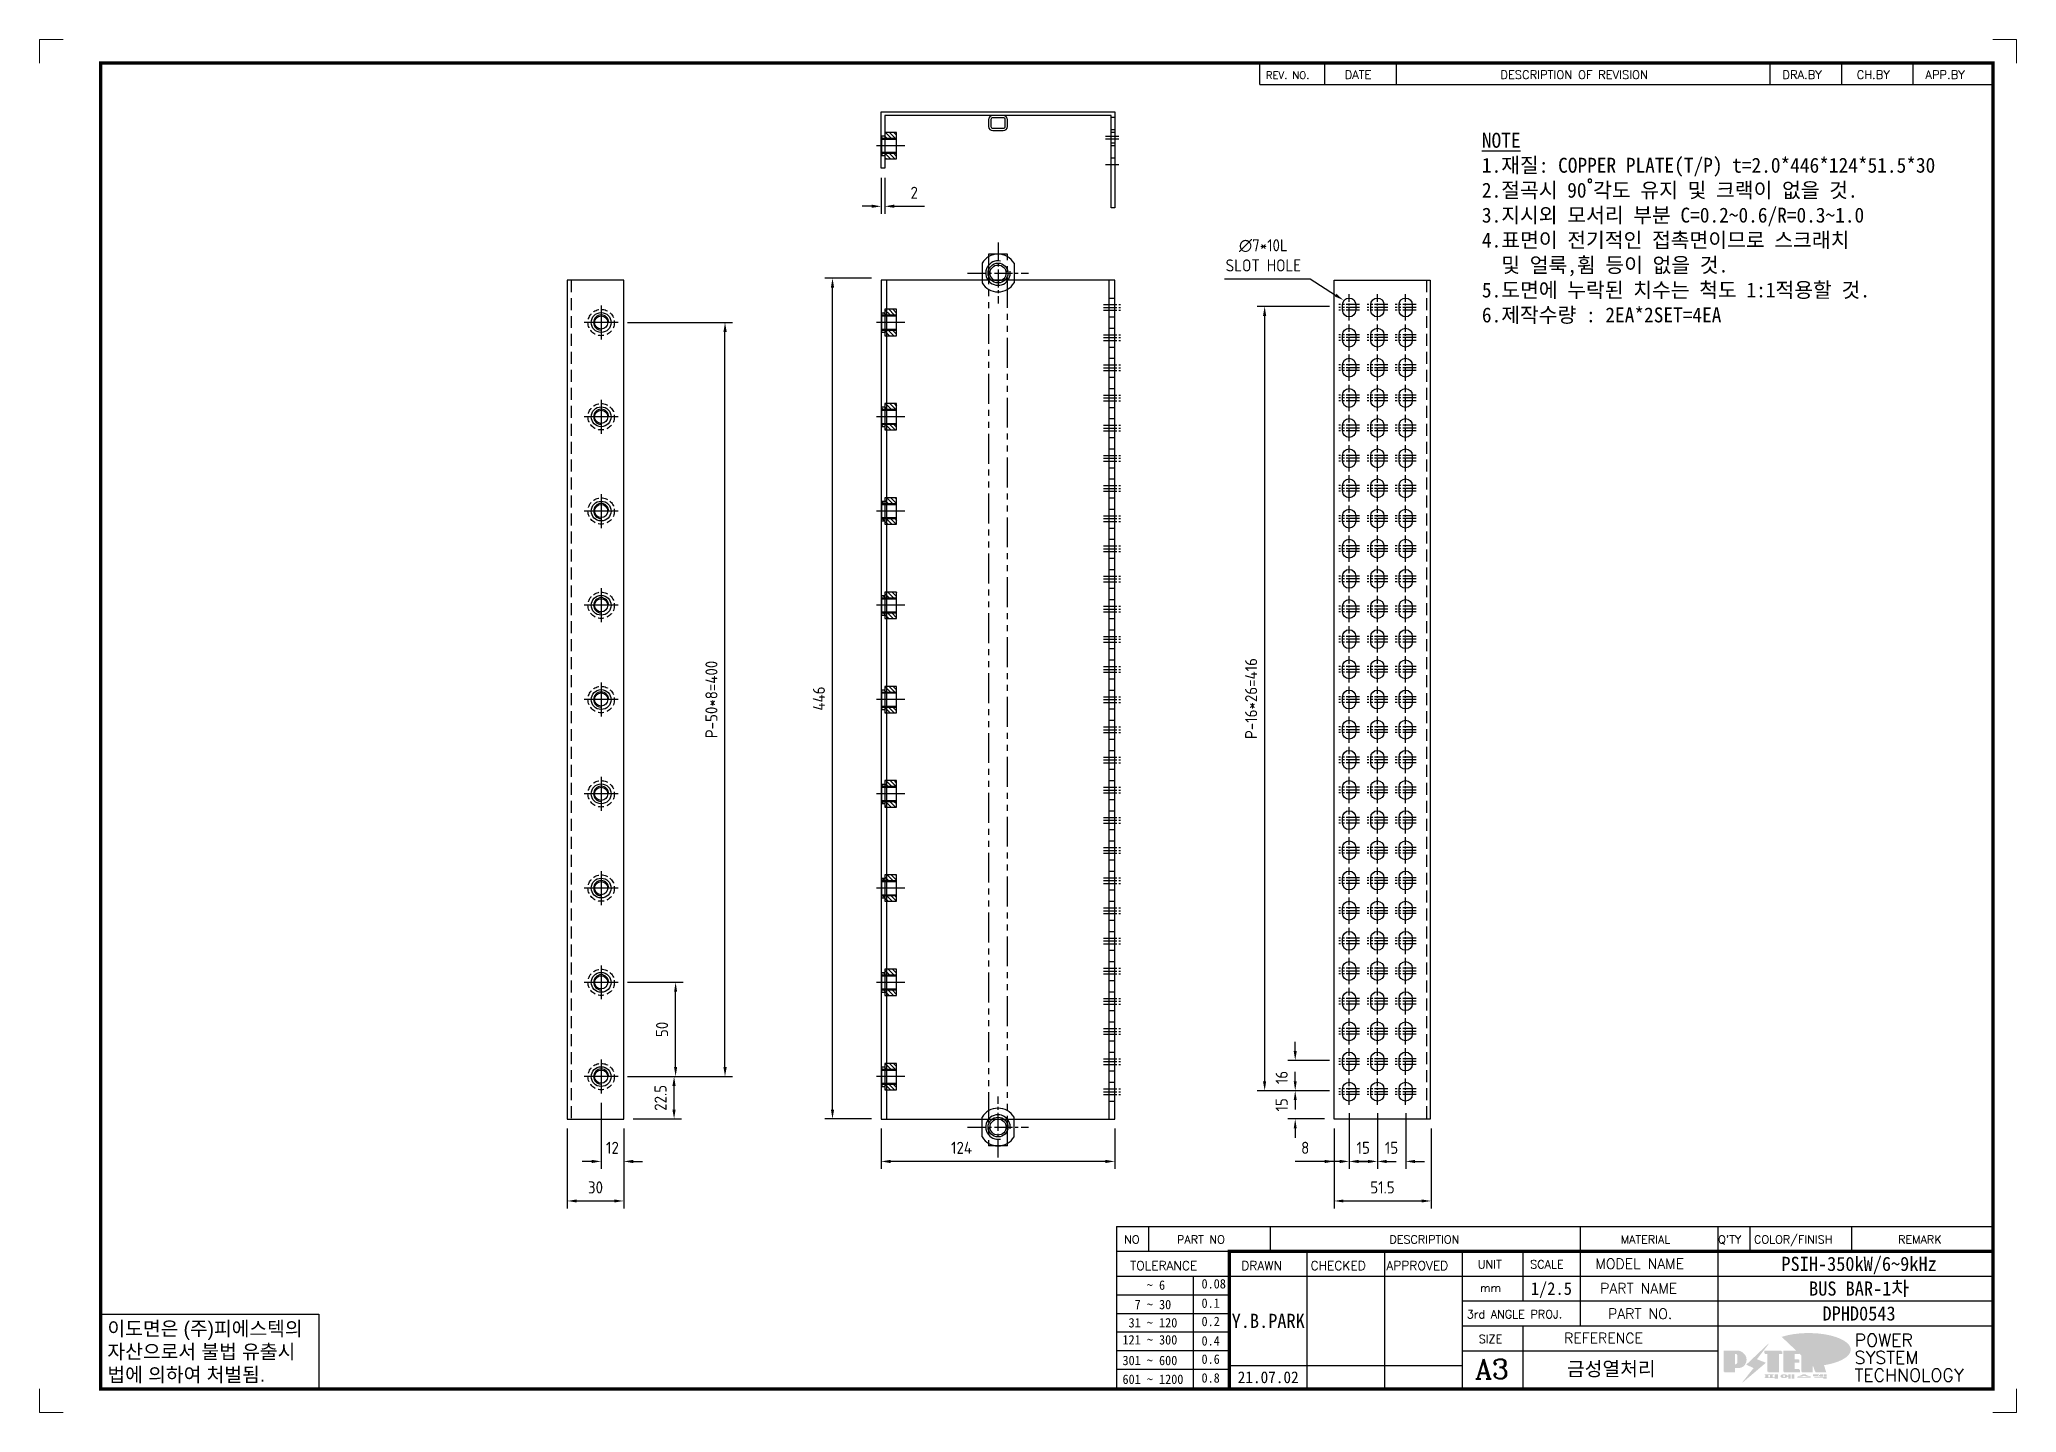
# Model space of a CAD drawing. Header units: millimetres. Extents: x 282 to 14566, y -4134 to 5341.
# Drawn here: x 11741 to 12789, y -365 to 363 of the extents above; entities that cross this region are included whole.
import ezdxf
from ezdxf.enums import TextEntityAlignment as Align

# ---------------------------------------------------------------- set-up
doc = ezdxf.new("R2010")
doc.units = ezdxf.units.MM
for name, pattern in [('CENTER', [50.8, 31.75, -6.35, 6.35, -6.35]), ('CENTER1', [10, 7, -1, 1, -1]), ('CENTER2', [28.575, 19.05, -3.175, 3.175, -3.175]), ('HIDDEN', [9.525, 6.35, -3.175]), ('HIDDEN2', [4.7625, 3.175, -1.5875]), ('PHANTOM2', [31.75, 15.875, -3.175, 3.175, -3.175, 3.175, -3.175])]:
    doc.linetypes.add(name, pattern=pattern)
for name, color, linetype in [('CENTER', 1, 'CENTER'), ('FORMAT-1', 7, 'Continuous'), ('line', 3, 'Continuous')]:
    doc.layers.add(name, color=color, linetype=linetype)
doc.styles.add('h1', font='')
doc.styles.add('HAN', font='')
doc.styles.add('RC', font='ROMANC.SHX')
doc.styles.add('ROMANT', font='romant__.ttf')
doc.styles.get("Standard").update_dxf_attribs({"font": 'ISOCP.SHX', "bigfont": 'WHGTXT.SHX'})
doc.styles.get('h1').set_extended_font_data('New Gulim')
doc.styles.get('HAN').set_extended_font_data('GulimChe')
doc.dimstyles.new('PS-2', dxfattribs={"dimscale": 2, "dimtxt": 3.2, "dimasz": 2.5, "dimexe": 2, "dimexo": 2.5, "dimgap": 2, "dimtad": 1, "dimtoh": 1, "dimrnd": 0.05, "dimzin": 12, "dimdsep": 46, "dimtxsty": 'Standard', "dimcen": 0, "dimclrt": 2, "dimazin": 3, "dimtfac": 1, "dimtofl": 0, "dimtmove": 0, "dimatfit": 3, "dimfxl": 0, "dimtolj": 1, "dimtzin": 0, "dimarcsym": 0})

msp = doc.modelspace()

# ---------------------------------------------------------------- texts
at = {"color": 2, "insert": (12505.728, 314.006, 0.02), "char_height": 7.938, "attachment_point": 1, "style": 'HAN'}
msp.add_mtext_dynamic_manual_height_columns('{\\LNOTE\\P}1.재질: COPPER PLATE(T/P) t=2.0*446*124*51.5*30\\P2.절곡시 90˚각도 유지 및 크랙이 없을 것.\\P3.지시외 모서리 부분 C=0.2~0.6/R=0.3~1.0\\P4.표면이 전기적인 접촉면이므로 스크래치\\P  및 얼룩,휨 등이 없을 것.\\P5.도면에 누락된 치수는 척도 1:1적용할 것.\\P{\\C1;6.제작수량 : 2EA*2SET=4EA}', width=794.61738, gutter_width=769.295, heights=[449.727], dxfattribs=at)

# ---------------------------------------------------------------- blocks, each defined once
blk = doc.blocks.new('t3')
for p, q in [((0, 15.88), (46.25, 15.88)), ((0, 15.88), (0, 0)), ((46.25, 15.88), (46.25, 0)), ((0, 0), (46.25, 0))]:
    blk.add_line(p, q)
at = {"color": 1, "style": 'h1'}
for s, p in [('이도면은 (주)피에스텍의', (1.4, 11.29)), ('자산으로서 불법 유출시', (1.4, 6.41)), ('법에 의하여 처벌됨.', (1.4, 1.52))]:
    blk.add_text(s, height=3, dxfattribs=at).set_placement(p)
blk = doc.blocks.new('new LOGO')
at = {"layer": 'line'}
h = blk.add_hatch(color=1, dxfattribs=at)
h.paths.add_polyline_path([(41.5, 16.4), (54.3, 16.4, 1), (54.3, 82.9), (0, 82.9), (0, -0.1), (41.5, -0.1)])
h.paths.add_polyline_path([(41.5, 27.9), (41.5, 71.9), (43.6, 71.9, -0.414214), (54.6, 60.9), (54.6, 38.9, -0.414214), (43.6, 27.9)], flags=16)
h.paths.add_polyline_path([(214.7, 71.9), (227.5, 71.9), (227.5, 82.9), (159.7, 82.9), (159.7, 71.9), (172.5, 71.9), (172.5, -0.1), (214.7, -0.1)])
h.paths.add_polyline_path([(276, 37.4), (294.8, 37.4), (294.8, 49.1), (276, 49.1), (276, 71.9), (294.8, 71.9), (294.8, 82.9), (234.5, 82.9), (234.5, -0.1), (297, -0.1), (297, 10.9), (276, 10.9)])
h.paths.add_polyline_path([(347.2, 35.2), (359.7, -0.1), (400.5, -0.1), (379.6, 66.8), (399.7, 82.9), (380.6, 82.9), (347.2, 61.6), (347.2, 82.9), (305.5, 82.9), (305.5, -0.1), (347.2, -0.1)])
h = blk.add_hatch(color=250, dxfattribs=at)
h.paths.add_polyline_path([(44.5, 69.4), (46.6, 69.4, -0.129793), (52, 68, 0.221832), (43.6, 71.9), (41.5, 71.9), (41.5, 27.9), (43.6, 27.9, 0.02048), (44.5, 28)], flags=17)
h.paths.add_polyline_path([(44.5, 13.9), (57.3, 13.9, 0.72362), (77.1, 73.9, -0.679777), (54.3, 16.4), (41.5, 16.4), (41.5, -0.1), (3, -0.1), (3, -2.6), (44.5, -2.6)])
h.paths.add_polyline_path([(117.9, 14.2), (71.5, -44.4), (77.1, -39.6), (120.8, 15.6), (92, 28.9), (173.3, 106), (177.5, 111.4), (89.1, 27.6)])
h.paths.add_polyline_path([(162.7, 71.9), (162.7, 69.4), (172.5, 69.4), (172.5, 71.9)], flags=17)
h.paths.add_polyline_path([(217.7, 69.4), (230.5, 69.4), (230.5, 80.4), (227.5, 80.4), (227.5, 71.9), (214.7, 71.9), (214.7, -0.1), (175.5, -0.1), (175.5, -2.6), (217.7, -2.6)])
h.paths.add_polyline_path([(297.8, 46.6), (294.8, 46.6), (294.8, 37.4), (276, 37.4), (276, 10.9), (279, 10.9), (279, 34.9), (297.8, 34.9)])
h.paths.add_polyline_path([(300, 8.4), (297, 8.4), (297, -0.1), (237.5, -0.1), (237.5, -2.6), (300, -2.6)])
h.paths.add_polyline_path([(297.8, 80.4), (294.8, 80.4), (294.8, 71.9), (276, 71.9), (276, 49.1), (279, 49.1), (279, 69.4), (297.8, 69.4)])
h.paths.add_polyline_path([(350.2, 80.4), (347.2, 80.4), (347.2, 61.6), (350.2, 63.5)])
h.paths.add_polyline_path([(350.2, 26.7), (347.2, 35.2), (347.2, -0.1), (308.5, -0.1), (308.5, -2.6), (350.2, -2.6)])
h.paths.add_polyline_path([(402.7, 80.4), (396.5, 80.4), (379.6, 66.8), (400.5, -0.1), (361.8, -0.1), (362.7, -2.6), (403.5, -2.6), (382.6, 64.3)])
blk.add_hatch(color=5, dxfattribs=at).paths.add_polyline_path([(166.3, 35), (131, 49), (180.4, 112.7), (92, 28.9), (120.8, 15.6), (74.4, -43)])
h = blk.add_hatch(color=253, dxfattribs=at)
edge = h.paths.add_edge_path()
edge.add_ellipse((333.9, 86.4), major_axis=(-165.9, 0), ratio=0.39426, start_angle=111.51268, end_angle=334.46902)
edge.add_ellipse((314.1, 81.2), major_axis=(-153.7, 0), ratio=0.40699, start_angle=121.30662, end_angle=327.74369, ccw=False)
edge.add_line((394, 27.8), (394.7, 25.6))
h = blk.add_hatch(color=250, dxfattribs=at)
edge = h.paths.add_edge_path()
edge.add_ellipse((237.8, -17.6), major_axis=(-14.3, 0), ratio=0.526336, start_angle=192.2456, end_angle=269.07481)
edge.add_line((238.1, -10.1), (237.6, -10.1))
edge.add_ellipse((237.8, -17.6), major_axis=(-14.3, 0), ratio=0.526336, start_angle=270.92519, end_angle=449.07481)
edge.add_line((237.6, -25.1), (238.1, -25.1))
edge.add_ellipse((237.8, -17.6), major_axis=(-14.3, 0), ratio=0.526336, start_angle=450.92519, end_angle=527.7544)
edge.add_line((251.7, -19.2), (254.1, -19.2))
edge.add_line((254.1, -19.2), (254.1, -27.1))
edge.add_line((254.1, -27.1), (263.1, -27.1))
edge.add_line((263.1, -27.1), (263.1, -10.1))
edge.add_line((263.1, -10.1), (254.1, -10.1))
edge.add_line((254.1, -10.1), (254.1, -16))
edge.add_line((254.1, -16), (251.7, -16))
h.paths.add_polyline_path([(241, -16.4), (241, -18.7, -1), (234.4, -18.7), (234.4, -16.4, -1)], flags=16)
h.paths.add_polyline_path([(278.2, -10.1), (268.1, -10.1), (268.1, -27.1), (278.2, -27.1)])
h.paths.add_polyline_path([(310.3, -10.1), (310.3, -11.1, -0.157169), (289.3, -17.5), (294, -19.9, 0.128407), (316.3, -15.9, 0.128407), (338.6, -19.9), (343.3, -17.5, -0.157169), (322.2, -11.1), (322.2, -10.1)])
h.paths.add_polyline_path([(342.1, -25.1), (342.1, -22.3), (290.4, -22.3), (290.4, -25.1)])
h.paths.add_polyline_path([(352, -10.1), (352, -16.2, 0.414214), (354, -18.2), (378.7, -18.2), (378.7, -19.6), (390.2, -19.6), (390.2, -10.1), (378.7, -10.1), (378.7, -13.6), (374.7, -13.6), (374.7, -15.1), (378.7, -15.1), (378.7, -16.2), (364.7, -16.2), (364.7, -15.1), (371.2, -15.1), (371.2, -13.6), (364.7, -13.6), (364.7, -12.6), (374.7, -12.6), (374.7, -10.1)])
h.paths.add_polyline_path([(393.8, -10.1), (393.8, -19.6), (405, -19.6), (405, -10.1)])
h.paths.add_polyline_path([(405, -27.1), (405, -20.9), (356.8, -20.9), (356.8, -23), (391.8, -23), (391.8, -27.1)])
h.paths.add_polyline_path([(200.4, -10.1), (200.4, -22.3), (193.2, -22.3), (193.2, -12.6), (196.6, -12.6), (196.6, -10.1), (161, -10.1), (161, -12.6), (164.5, -12.6), (164.5, -22.3), (161, -22.3), (161, -25.1), (200.4, -25.1), (200.4, -27.1), (213.9, -27.1), (213.9, -10.1)])
h.paths.add_polyline_path([(182, -12.6), (175.6, -12.6), (175.6, -22.3), (182, -22.3)], flags=17)
blk = doc.blocks.new('format-3')
at = {"color": 3, "lineweight": 9}
for p, q in [((0, 286.3), (0, 291.3)), ((5, 291.3), (0, 291.3)), ((414.5, 291.3), (419.5, 291.3)), ((419.5, 286.3), (419.5, 291.3)), ((0, 5), (0, 0)), ((419.5, 5), (419.5, 0)), ((5, 0), (0, 0)), ((414.5, 0), (419.5, 0))]:
    blk.add_line(p, q, dxfattribs=at)
at = {"color": 180}
for p, q in [((258.97, 281.75), (258.97, 286.3)), ((272.71, 281.75), (272.71, 286.3)), ((287.94, 281.75), (287.94, 286.3)), ((367.22, 281.75), (367.22, 286.3)), ((382.45, 281.75), (382.45, 286.3)), ((397.61, 281.75), (397.61, 286.3)), ((258.97, 281.75), (414.5, 281.75)), ((228.5, 39.49), (228.5, 5)), ((228.5, 39.49), (414.5, 39.49)), ((235.29, 39.49), (235.29, 34.21)), ((261.24, 34.21), (261.24, 39.49)), ((326.9, 39.49), (326.9, 34.21)), ((356.11, 39.49), (356.11, 34.21)), ((362.93, 39.49), (362.93, 34.21)), ((384.48, 39.49), (384.48, 34.21)), ((228.5, 34.21), (252.48, 34.21)), ((268.96, 5), (268.96, 34.21)), ((285.45, 5), (285.45, 34.21)), ((301.94, 5), (301.94, 34.21)), ((314.72, 34.21), (314.72, 23.65)), ((326.9, 34.21), (326.9, 18.37)), ((356.11, 34.21), (356.11, 5)), ((228.5, 28.93), (252.48, 28.93)), ((244.89, 5.23), (244.89, 28.93)), ((252.48, 28.93), (414.5, 28.93)), ((228.5, 24.98), (252.48, 24.98)), ((228.5, 21.03), (252.48, 21.03)), ((301.94, 23.65), (414.5, 23.65)), ((228.5, 17.08), (252.48, 17.08)), ((301.94, 18.37), (414.5, 18.37)), ((314.72, 18.37), (314.72, 5)), ((228.5, 13.13), (252.48, 13.13)), ((301.94, 13.09), (356.11, 13.09)), ((228.5, 9.18), (252.48, 9.18)), ((252.48, 9.95), (301.94, 9.95))]:
    blk.add_line(p, q, dxfattribs=at)
at = {"const_width": 0.7}
blk.add_lwpolyline([(252.48, 5), (252.48, 34.21), (414.5, 34.21)], dxfattribs=at)
at = {"layer": 'FORMAT-1', "const_width": 0.7}
blk.add_lwpolyline([(13, 5), (13, 286.3), (414.5, 286.3), (414.5, 5)], close=True, dxfattribs=at)
blk.add_blockref('t3', (13, 5))
at = {"xscale": 0.05400000000000027, "yscale": 0.05400000000000027, "zscale": 0.05400000000000027}
blk.add_blockref('new LOGO', (357.35, 8.65), dxfattribs=at)
at = {"color": 2}
for s, height, style, p in [('REV. NO.', 1.56, 'RC', (260.23, 282.95)), ('DATE', 1.788, 'RC', (276.95, 282.94)), ('DESCRIPTION OF REVISION', 1.7875, 'RC', (309.98, 282.94)), ('DRA.BY', 1.788, 'RC', (369.83, 282.94)), ('CH.BY', 1.788, 'RC', (385.59, 282.94)), ('APP.BY', 1.788, 'RC', (400.18, 282.94)), ('COLOR/FINISH', 1.7424, 'RC', (363.8, 35.83)), ('NO', 1.742, 'RC', (230.16, 35.83)), ('PART NO', 1.742, 'RC', (241.36, 35.83)), ('DESCRIPTION', 1.7424, 'RC', (286.43, 35.83)), ('MATERIAL', 1.742, 'RC', (335.52, 35.83)), ("Q'TY", 1.742, 'RC', (356.17, 35.83)), ('REMARK', 1.742, 'RC', (394.37, 35.83)), (' TOLERANCE', 1.9, 'RC', (230.11, 30.22)), ('DRAWN', 1.9, 'RC', (255, 30.22)), ('CHECKED', 1.9, 'RC', (269.71, 30.22)), ('APPROVED', 1.9, 'RC', (285.8, 30.22)), ('UNIT', 1.742, 'RC', (305.19, 30.55)), ('SCALE', 1.742, 'RC', (316.32, 30.55)), ('MODEL NAME', 2.178, 'RC', (330.12, 30.46)), ('    ~ 6', 2, 'HAN', (229.8, 26.03)), ('0.08', 2, 'HAN', (246.57, 26.31)), ('mm', 1.742, 'RC', (305.67, 25.56)), ('PART NAME', 2.178, 'RC', (331.17, 25.24)), ('  7 ~ 30', 2, 'HAN', (229.8, 21.91)), ('0.1', 2, 'HAN', (246.57, 22.2)), ('3rd ANGLE PROJ.', 1.7424, 'RC', (302.87, 19.97)), ('PART NO.', 2.178, 'RC', (332.84, 19.85)), (' 31 ~ 120', 2, 'HAN', (229.8, 18.04)), ('0.2', 2, 'HAN', (246.57, 18.32)), ('REFERENCE', 2.178, 'RC', (323.52, 14.69)), ('121 ~ 300', 2, 'HAN', (229.8, 14.42)), ('0.4', 2, 'HAN', (246.57, 14.2)), ('SIZE', 1.742, 'RC', (305.39, 14.71)), ('301 ~ 600', 2, 'HAN', (229.8, 10.04)), ('0.6', 2, 'HAN', (246.57, 10.32)), ('601 ~ 1200', 2, 'HAN', (229.8, 6.05)), ('0.8', 2, 'HAN', (246.57, 6.33))]:
    blk.add_text(s, height=height, dxfattribs=dict(at, style=style)).set_placement(p)
at = {"style": 'ROMANT'}
for s, p in [('POWER', (385.15, 13.96)), ('SYSTEM', (385.15, 10.31)), ('TECHNOLOGY', (385.15, 6.56))]:
    blk.add_text(s, height=2.7, dxfattribs=at).set_placement(p)
at = {"color": 2, "lineweight": 25, "style": 'RC'}
blk.add_text('A3', height=4.182, dxfattribs=at).set_placement((304.61, 7.14))
at = {"style": 'HAN'}
for tag, height, p in [('MODEL-NAME', 3, (386.1, 31.53)), ('SCALE', 2.7, (320.81, 26.29)), ('PART-NAME', 3, (386.1, 26.29)), ('CH-BY', 3, (277.21, 19.44)), ('PART-NO', 3, (386.1, 21.01)), ('DRA-BY', 3, (260.72, 19.44)), ('APP-BY', 3, (293.7, 19.44)), ('DRA-DATE', 2.5, (260.72, 7.47)), ('CH-DATE', 2.5, (277.21, 7.47)), ('APP-DATE', 2.5, (293.7, 7.47)), ('관련업체', 3, (333.52, 9.26))]:
    blk.add_attdef(tag, text='', height=height, dxfattribs=at).set_placement(p, align=Align.MIDDLE_CENTER)
blk = doc.blocks.new('A$C2A021E3B')
h = blk.add_hatch()
h.set_pattern_fill('ANSI31', color=256, scale=0.5, style=0)
h.set_pattern_definition([(45, (-29483.0511, -5221.3245), (-1.122532015, 1.122532015), [])])
h.paths.add_polyline_path([(7, -6.2), (7, 0), (4, 0), (4, -6.2)])
h.paths.add_polyline_path([(-7, -6.2), (-4, -6.2), (-4, 0), (-7, 0)])
h.paths.add_polyline_path([(-5.2, 0), (-4, 0), (-4, 1.8), (-5.2, 1.8)])
h.paths.add_polyline_path([(4, 1.8), (4, 0), (5.2, 0), (5.2, 1.8)])
at = {"color": 6}
for p, q in [((7, 0), (-7, 0)), ((-7, 0), (-7, -6.2)), ((5.2, 1.8), (-5.2, 1.8)), ((-5.2, 1.8), (-5.2, 0)), ((5.2, 1.8), (5.2, 0)), ((7, -6.2), (7, 0)), ((-7, -6.2), (7, -6.2))]:
    blk.add_line(p, q, dxfattribs=at)
for p, q in [((-4, 1.8), (-4, -6.2)), ((4, 1.8), (4, -6.2))]:
    blk.add_line(p, q)
at = {"color": 3}
for p, q in [((-3.5, 1.8), (-3.5, -6.2)), ((3.5, 1.8), (3.5, -6.2))]:
    blk.add_line(p, q, dxfattribs=at)
at = {"layer": 'CENTER', "color": 1, "linetype": 'CENTER'}
blk.add_line((0, -10.6), (0, 4.4), dxfattribs=at)
blk = doc.blocks.new('*D1614')
at = {"color": 0, "lineweight": -2}
for p, q in [((12450.3, -206.1), (12450.3, -235.6)), ((12465.3, -206.1), (12465.3, -235.6)), ((12445.3, -231.6), (12440.3, -231.6)), ((12470.3, -231.6), (12475.3, -231.6))]:
    blk.add_line(p, q, dxfattribs=at)
at = {"color": 0}
for points in [[(12445.3, -230.8), (12445.3, -232.5), (12450.3, -231.6)], [(12470.3, -230.8), (12470.3, -232.5), (12465.3, -231.6)]]:
    blk.add_solid(points, dxfattribs=at)
at = {"layer": 'DEFPOINTS', "color": 0}
for p in [(12450.3, -201.1), (12465.3, -201.1), (12450.3, -231.6)]:
    blk.add_point(p, dxfattribs=at)
at = {"color": 2, "insert": (12457.8, -224.4), "char_height": 6.4, "attachment_point": 5}
blk.add_mtext('\\A1;15', dxfattribs=at)
blk = doc.blocks.new('*D1615')
at = {"color": 0, "lineweight": -2}
for p, q in [((12435.3, -206.1), (12435.3, -235.6)), ((12450.3, -206.1), (12450.3, -235.6)), ((12430.3, -231.6), (12425.3, -231.6)), ((12455.3, -231.6), (12460.3, -231.6))]:
    blk.add_line(p, q, dxfattribs=at)
at = {"color": 0}
for points in [[(12430.3, -230.8), (12430.3, -232.5), (12435.3, -231.6)], [(12455.3, -230.8), (12455.3, -232.5), (12450.3, -231.6)]]:
    blk.add_solid(points, dxfattribs=at)
at = {"layer": 'DEFPOINTS', "color": 0}
for p in [(12435.3, -201.1), (12450.3, -201.1), (12435.3, -231.6)]:
    blk.add_point(p, dxfattribs=at)
at = {"color": 2, "insert": (12442.8, -224.4), "char_height": 6.4, "attachment_point": 5}
blk.add_mtext('\\A1;15', dxfattribs=at)
blk = doc.blocks.new('*D1616')
at = {"color": 0, "lineweight": -2}
for p, q in [((12427.3, -214.1), (12427.3, -256.6)), ((12478.8, -214.1), (12478.8, -256.6)), ((12432.3, -252.6), (12473.8, -252.6))]:
    blk.add_line(p, q, dxfattribs=at)
at = {"color": 0}
for points in [[(12432.3, -251.8), (12432.3, -253.4), (12427.3, -252.6)], [(12473.8, -251.8), (12473.8, -253.4), (12478.8, -252.6)]]:
    blk.add_solid(points, dxfattribs=at)
at = {"layer": 'DEFPOINTS', "color": 0}
for p in [(12427.3, -209.1), (12478.8, -209.1), (12478.8, -252.6)]:
    blk.add_point(p, dxfattribs=at)
at = {"color": 2, "insert": (12453, -245.4), "char_height": 6.4, "attachment_point": 5}
blk.add_mtext('\\A1;51.5', dxfattribs=at)
blk = doc.blocks.new('*D1609')
at = {"color": 0, "lineweight": -2}
for p, q in [((12406.7, -189.1), (12406.7, -184.1)), ((12424.8, -194.1), (12402.7, -194.1)), ((12422.3, -209.1), (12402.7, -209.1)), ((12406.7, -214.1), (12406.7, -219.1))]:
    blk.add_line(p, q, dxfattribs=at)
at = {"color": 0}
for points in [[(12405.9, -189.1), (12407.5, -189.1), (12406.7, -194.1)], [(12405.9, -214.1), (12407.5, -214.1), (12406.7, -209.1)]]:
    blk.add_solid(points, dxfattribs=at)
at = {"layer": 'DEFPOINTS', "color": 0}
for p in [(12406.7, -194.1), (12429.8, -194.1), (12427.3, -209.1)]:
    blk.add_point(p, dxfattribs=at)
at = {"color": 2, "insert": (12399.5, -201.6), "char_height": 6.4, "attachment_point": 5, "rotation": 90}
blk.add_mtext('\\A1;15', dxfattribs=at)
blk = doc.blocks.new('*D1610')
at = {"color": 0, "lineweight": -2}
for p, q in [((12424.8, -178.1), (12402.7, -178.1)), ((12406.7, -173.1), (12406.7, -168.1)), ((12424.8, -194.1), (12402.7, -194.1)), ((12406.7, -199.1), (12406.7, -204.1))]:
    blk.add_line(p, q, dxfattribs=at)
at = {"color": 0}
for points in [[(12405.9, -173.1), (12407.5, -173.1), (12406.7, -178.1)], [(12405.9, -199.1), (12407.5, -199.1), (12406.7, -194.1)]]:
    blk.add_solid(points, dxfattribs=at)
at = {"layer": 'DEFPOINTS', "color": 0}
for p in [(12406.7, -178.1), (12429.8, -178.1), (12429.8, -194.1)]:
    blk.add_point(p, dxfattribs=at)
at = {"color": 2, "insert": (12399.5, -187.1), "char_height": 6.4, "attachment_point": 5, "rotation": 90}
blk.add_mtext('\\A1;16', dxfattribs=at)
blk = doc.blocks.new('*D1611')
at = {"color": 0, "lineweight": -2}
for p, q in [((12424.8, 221.9), (12386.5, 221.9)), ((12390.5, -189.1), (12390.5, 216.9)), ((12424.8, -194.1), (12386.5, -194.1))]:
    blk.add_line(p, q, dxfattribs=at)
at = {"color": 0}
for points in [[(12389.6, 216.9), (12391.3, 216.9), (12390.5, 221.9)], [(12389.6, -189.1), (12391.3, -189.1), (12390.5, -194.1)]]:
    blk.add_solid(points, dxfattribs=at)
at = {"layer": 'DEFPOINTS', "color": 0}
for p in [(12390.5, 221.9), (12429.8, 221.9), (12429.8, -194.1)]:
    blk.add_point(p, dxfattribs=at)
at = {"color": 2, "insert": (12383.3, 13.9), "char_height": 6.4, "attachment_point": 5, "rotation": 90}
blk.add_mtext('\\A1;P-16*26=416', dxfattribs=at)
blk = doc.blocks.new('*D1612')
at = {"color": 0, "lineweight": -2}
for p, q in [((12369.1, 236.5), (12414.6, 236.5)), ((12414.6, 236.5), (12428.1, 227.9))]:
    blk.add_line(p, q, dxfattribs=at)
at = {"color": 0}
blk.add_solid([(12428.6, 228.6), (12427.7, 227.2), (12432.3, 225.2)], dxfattribs=at)
at = {"layer": 'DEFPOINTS', "color": 0}
for p in [(12432.3, 225.2), (12438.2, 221.5)]:
    blk.add_point(p, dxfattribs=at)
at = {"color": 2, "insert": (12389.8, 249), "char_height": 6.4, "attachment_point": 5}
blk.add_mtext('\\A1;∅7*10L\\PSLOT HOLE', dxfattribs=at)
blk = doc.blocks.new('*D1613')
at = {"color": 0, "lineweight": -2}
for p, q in [((12435.3, -206.1), (12435.3, -235.6)), ((12427.3, -214.1), (12427.3, -235.6)), ((12422.3, -231.6), (12406.7, -231.6)), ((12440.3, -231.6), (12445.3, -231.6))]:
    blk.add_line(p, q, dxfattribs=at)
at = {"color": 0}
for points in [[(12422.3, -230.8), (12422.3, -232.5), (12427.3, -231.6)], [(12440.3, -230.8), (12440.3, -232.5), (12435.3, -231.6)]]:
    blk.add_solid(points, dxfattribs=at)
at = {"layer": 'DEFPOINTS', "color": 0}
for p in [(12427.3, -209.1), (12435.3, -201.1), (12427.3, -231.6)]:
    blk.add_point(p, dxfattribs=at)
at = {"color": 2, "insert": (12412, -224.4), "char_height": 6.4, "attachment_point": 5}
blk.add_mtext('\\A1;8', dxfattribs=at)
blk = doc.blocks.new('*D1617')
at = {"color": 0, "lineweight": -2}
for p, q in [((12182, 236.9), (12157.2, 236.9)), ((12161.2, -204.1), (12161.2, 231.9)), ((12182, -209.1), (12157.2, -209.1))]:
    blk.add_line(p, q, dxfattribs=at)
at = {"color": 0}
for points in [[(12160.4, 231.9), (12162.1, 231.9), (12161.2, 236.9)], [(12160.4, -204.1), (12162.1, -204.1), (12161.2, -209.1)]]:
    blk.add_solid(points, dxfattribs=at)
at = {"layer": 'DEFPOINTS', "color": 0}
for p in [(12161.2, 236.9), (12187, 236.9), (12187, -209.1)]:
    blk.add_point(p, dxfattribs=at)
at = {"color": 2, "insert": (12154, 13.9), "char_height": 6.4, "attachment_point": 5, "rotation": 90}
blk.add_mtext('\\A1;446', dxfattribs=at)
blk = doc.blocks.new('*D1618')
at = {"color": 0, "lineweight": -2}
for p, q in [((12187, -214.1), (12187, -235.6)), ((12311, -214.1), (12311, -235.6)), ((12306, -231.6), (12192, -231.6))]:
    blk.add_line(p, q, dxfattribs=at)
at = {"color": 0}
for points in [[(12192, -230.8), (12192, -232.5), (12187, -231.6)], [(12306, -230.8), (12306, -232.5), (12311, -231.6)]]:
    blk.add_solid(points, dxfattribs=at)
at = {"layer": 'DEFPOINTS', "color": 0}
for p in [(12187, -209.1), (12311, -209.1), (12187, -231.6)]:
    blk.add_point(p, dxfattribs=at)
at = {"color": 2, "insert": (12229.7, -224.4), "char_height": 6.4, "attachment_point": 5}
blk.add_mtext('\\A1;124', dxfattribs=at)
blk = doc.blocks.new('*D1619')
at = {"color": 0, "lineweight": -2}
for p, q in [((12038.5, -200.6), (12038.5, -235.6)), ((12050.5, -214.1), (12050.5, -235.6)), ((12033.5, -231.6), (12028.5, -231.6)), ((12055.5, -231.6), (12060.5, -231.6))]:
    blk.add_line(p, q, dxfattribs=at)
at = {"color": 0}
for points in [[(12033.5, -230.8), (12033.5, -232.5), (12038.5, -231.6)], [(12055.5, -230.8), (12055.5, -232.5), (12050.5, -231.6)]]:
    blk.add_solid(points, dxfattribs=at)
at = {"layer": 'DEFPOINTS', "color": 0}
for p in [(12038.5, -195.6, 0), (12050.5, -209.1, 0), (12038.5, -231.6)]:
    blk.add_point(p, dxfattribs=at)
at = {"color": 2, "insert": (12044.5, -224.4), "char_height": 6.4, "attachment_point": 5}
blk.add_mtext('\\A1;12', dxfattribs=at)
blk = doc.blocks.new('*D1620')
at = {"color": 0, "lineweight": -2}
for p, q in [((12052.5, -186.6), (12081.2, -186.6)), ((12077.2, -204.1), (12077.2, -191.6)), ((12055.5, -209.1), (12081.2, -209.1))]:
    blk.add_line(p, q, dxfattribs=at)
at = {"color": 0}
for points in [[(12076.3, -191.6), (12078, -191.6), (12077.2, -186.6)], [(12076.3, -204.1), (12078, -204.1), (12077.2, -209.1)]]:
    blk.add_solid(points, dxfattribs=at)
at = {"layer": 'DEFPOINTS', "color": 0}
for p in [(12047.5, -186.6, 0), (12077.2, -186.6), (12050.5, -209.1, 0)]:
    blk.add_point(p, dxfattribs=at)
at = {"color": 2, "insert": (12070, -197.9), "char_height": 6.4, "attachment_point": 5, "rotation": 90}
blk.add_mtext('\\A1;22.5', dxfattribs=at)
blk = doc.blocks.new('*D1621')
at = {"color": 0, "lineweight": -2}
for p, q in [((12052.5, -136.6), (12082, -136.6)), ((12078, -181.6), (12078, -141.6)), ((12052.5, -186.6), (12082, -186.6))]:
    blk.add_line(p, q, dxfattribs=at)
at = {"color": 0}
for points in [[(12077.2, -141.6), (12078.8, -141.6), (12078, -136.6)], [(12077.2, -181.6), (12078.8, -181.6), (12078, -186.6)]]:
    blk.add_solid(points, dxfattribs=at)
at = {"layer": 'DEFPOINTS', "color": 0}
for p in [(12047.5, -136.6, 0), (12078, -136.6), (12047.5, -186.6, 0)]:
    blk.add_point(p, dxfattribs=at)
at = {"color": 2, "insert": (12070.8, -161.6), "char_height": 6.4, "attachment_point": 5, "rotation": 90}
blk.add_mtext('\\A1;50', dxfattribs=at)
blk = doc.blocks.new('*D1622')
at = {"color": 0, "lineweight": -2}
for p, q in [((12052.5, 213.4), (12108.2, 213.4)), ((12104.2, -181.6), (12104.2, 208.4)), ((12052.5, -186.6), (12108.2, -186.6))]:
    blk.add_line(p, q, dxfattribs=at)
at = {"color": 0}
for points in [[(12103.4, 208.4), (12105.1, 208.4), (12104.2, 213.4)], [(12103.4, -181.6), (12105.1, -181.6), (12104.2, -186.6)]]:
    blk.add_solid(points, dxfattribs=at)
at = {"layer": 'DEFPOINTS', "color": 0}
for p in [(12047.5, 213.4, 0), (12104.2, 213.4), (12047.5, -186.6, 0)]:
    blk.add_point(p, dxfattribs=at)
at = {"color": 2, "insert": (12097, 13.4), "char_height": 6.4, "attachment_point": 5, "rotation": 90}
blk.add_mtext('\\A1;P-50*8=400', dxfattribs=at)
blk = doc.blocks.new('*D1625')
at = {"color": 0, "lineweight": -2}
for p, q in [((12187, 290.2), (12187, 271)), ((12189, 290.2), (12189, 271)), ((12182, 275), (12177, 275)), ((12194, 275), (12210.1, 275))]:
    blk.add_line(p, q, dxfattribs=at)
at = {"color": 0}
for points in [[(12182, 275.9), (12182, 274.2), (12187, 275)], [(12194, 275.9), (12194, 274.2), (12189, 275)]]:
    blk.add_solid(points, dxfattribs=at)
at = {"layer": 'DEFPOINTS', "color": 0}
for p in [(12187, 295.2), (12189, 295.2), (12189, 275)]:
    blk.add_point(p, dxfattribs=at)
at = {"color": 2, "insert": (12204.6, 282.2), "char_height": 6.4, "attachment_point": 5}
blk.add_mtext('\\A1;2', dxfattribs=at)
blk = doc.blocks.new('*D1626')
at = {"color": 0, "lineweight": -2}
for p, q in [((12020.5, -214.1), (12020.5, -256.6)), ((12050.5, -214.1), (12050.5, -256.6)), ((12025.5, -252.6), (12045.5, -252.6))]:
    blk.add_line(p, q, dxfattribs=at)
at = {"color": 0}
for points in [[(12025.5, -251.8), (12025.5, -253.4), (12020.5, -252.6)], [(12045.5, -251.8), (12045.5, -253.4), (12050.5, -252.6)]]:
    blk.add_solid(points, dxfattribs=at)
at = {"layer": 'DEFPOINTS', "color": 0}
for p in [(12020.5, -209.1, 0), (12050.5, -209.1, 0), (12050.5, -252.6)]:
    blk.add_point(p, dxfattribs=at)
at = {"color": 2, "insert": (12035.5, -245.4), "char_height": 6.4, "attachment_point": 5}
blk.add_mtext('\\A1;30', dxfattribs=at)

# ---------------------------------------------------------------- dimensions: what is measured, and where the dimension line sits
for base, p1, p2, picture, middle in [((12189.039, 275.02), (12187.039, 295.173), (12189.039, 295.173), '*D1625', (12204.593, 282.22)), ((12050.517, -252.611), (12020.517, -209.129, 0), (12050.517, -209.129, 0), '*D1626', (12035.517, -245.411)), ((12427.286, -231.628, 0), (12435.286, -201.129, 0), (12427.286, -209.129, 0), '*D1613', (12412.006, -224.428, 0)), ((12478.786, -252.611, 0), (12427.286, -209.129, 0), (12478.786, -209.129, 0), '*D1616', (12453.036, -245.411, 0))]:
    dim = msp.add_linear_dim(base=base, p1=p1, p2=p2, dimstyle='PS-2')
    dim.commit()
    dim.dimension.update_dxf_attribs({"geometry": picture, "text_midpoint": middle})
dim = msp.add_diameter_dim_2p(p1=(12438.242, 221.496, 0), p2=(12432.331, 225.246, 0), text='<>*10L\\PSLOT HOLE', dimstyle='PS-2')
dim.commit()
dim.dimension.update_dxf_attribs({"geometry": '*D1612', "text_midpoint": (12389.845, 236.496, 0), "dimtype": 163})
for base, p1, p2, picture, middle in [((12161.243, 236.871), (12187.039, -209.129), (12187.039, 236.871), '*D1617', (12154.043, 13.871)), ((12078, -136.629), (12047.517, -186.629, 0), (12047.517, -136.629, 0), '*D1621', (12070.8, -161.629)), ((12077.166, -186.629), (12050.517, -209.129, 0), (12047.517, -186.629, 0), '*D1620', (12069.966, -197.879)), ((12406.686, -194.129, 0), (12427.286, -209.129, 0), (12429.786, -194.129, 0), '*D1609', (12399.486, -201.629, 0))]:
    dim = msp.add_linear_dim(base=base, p1=p1, p2=p2, angle=90, dimstyle='PS-2')
    dim.commit()
    dim.dimension.update_dxf_attribs({"geometry": picture, "text_midpoint": middle})
for base, p1, p2, text, picture, middle in [((12390.472, 221.871, 0), (12429.786, -194.129, 0), (12429.786, 221.871, 0), 'P-16*26=<>', '*D1611', (12383.272, 13.871, 0)), ((12104.225, 213.371), (12047.517, -186.629, 0), (12047.517, 213.371, 0), 'P-50*8=<>', '*D1622', (12097.025, 13.371))]:
    dim = msp.add_linear_dim(base=base, p1=p1, p2=p2, angle=90, text=text, dimstyle='PS-2')
    dim.commit()
    dim.dimension.update_dxf_attribs({"geometry": picture, "text_midpoint": middle})
dim = msp.add_linear_dim(base=(12406.686, -178.129, 0), p1=(12429.786, -194.129, 0), p2=(12429.786, -178.129, 0), angle=90, dimstyle='PS-2', override={"dimtmove": 1})
dim.commit()
dim.dimension.update_dxf_attribs({"geometry": '*D1610', "text_midpoint": (12406.686, -187.129, 0), "dimtype": 160})
for base, p1, p2, picture, middle in [((12038.517, -231.628), (12050.517, -209.129, 0), (12038.517, -195.629, 0), '*D1619', (12044.517, -231.628)), ((12187.039, -231.628), (12311.039, -209.129), (12187.039, -209.129), '*D1618', (12229.748, -231.628))]:
    dim = msp.add_linear_dim(base=base, p1=p1, p2=p2, dimstyle='PS-2')
    dim.commit()
    dim.dimension.update_dxf_attribs({"geometry": picture, "text_midpoint": middle, "dimtype": 160})
for base, p1, p2, picture, middle in [((12435.286, -231.628, 0), (12450.286, -201.129, 0), (12435.286, -201.129, 0), '*D1615', (12442.786, -224.428, 0)), ((12450.286, -231.628, 0), (12465.286, -201.129, 0), (12450.286, -201.129, 0), '*D1614', (12457.786, -224.428, 0))]:
    dim = msp.add_linear_dim(base=base, p1=p1, p2=p2, dimstyle='PS-2', override={"dimtmove": 1})
    dim.commit()
    dim.dimension.update_dxf_attribs({"geometry": picture, "text_midpoint": middle})

# ---------------------------------------------------------------- linework, layer by layer
at = {"color": 2, "linetype": 'HIDDEN2'}
for p, q in [((12309.039, 322.344), (12311.039, 322.344)), ((12309.039, 315.673), (12311.039, 315.673)), ((12309.039, 314.344), (12311.039, 314.344)), ((12309.039, 308.673), (12311.039, 308.673)), ((12309.039, 307.344), (12311.039, 307.344)), ((12309.039, 300.673), (12311.039, 300.673)), ((12308.039, 226.371), (12311.039, 226.371)), ((12308.039, 216.371), (12311.039, 216.371)), ((12308.039, 210.371), (12311.039, 210.371)), ((12308.039, 200.371), (12311.039, 200.371)), ((12308.039, 194.371), (12311.039, 194.371)), ((12308.039, 184.371), (12311.039, 184.371)), ((12308.039, 178.371), (12311.039, 178.371)), ((12308.039, 168.371), (12311.039, 168.371)), ((12308.039, 162.371), (12311.039, 162.371)), ((12308.039, 152.371), (12311.039, 152.371)), ((12308.039, 146.371), (12311.039, 146.371)), ((12308.039, 136.371), (12311.039, 136.371)), ((12308.039, 130.371), (12311.039, 130.371)), ((12308.039, 120.371), (12311.039, 120.371)), ((12308.039, 114.371), (12311.039, 114.371)), ((12308.039, 104.371), (12311.039, 104.371)), ((12308.039, 98.371), (12311.039, 98.371)), ((12308.039, 88.371), (12311.039, 88.371)), ((12308.039, 82.371), (12311.039, 82.371)), ((12308.039, 72.371), (12311.039, 72.371)), ((12308.039, 66.371), (12311.039, 66.371)), ((12308.039, 56.371), (12311.039, 56.371)), ((12308.039, 50.371), (12311.039, 50.371)), ((12308.039, 40.371), (12311.039, 40.371)), ((12308.039, 34.371), (12311.039, 34.371)), ((12308.039, 24.371), (12311.039, 24.371)), ((12308.039, 18.371), (12311.039, 18.371)), ((12308.039, 8.371), (12311.039, 8.371)), ((12308.039, 2.371), (12311.039, 2.371)), ((12308.039, -7.629), (12311.039, -7.629)), ((12308.039, -13.629), (12311.039, -13.629)), ((12308.039, -23.629), (12311.039, -23.629)), ((12308.039, -29.629), (12311.039, -29.629)), ((12308.039, -39.629), (12311.039, -39.629)), ((12308.039, -45.629), (12311.039, -45.629)), ((12308.039, -55.629), (12311.039, -55.629)), ((12308.039, -61.629), (12311.039, -61.629)), ((12308.039, -71.629), (12311.039, -71.629)), ((12308.039, -77.629), (12311.039, -77.629)), ((12308.039, -87.629), (12311.039, -87.629)), ((12308.039, -93.629), (12311.039, -93.629)), ((12308.039, -103.629), (12311.039, -103.629)), ((12308.039, -109.629), (12311.039, -109.629)), ((12308.039, -119.629), (12311.039, -119.629)), ((12308.039, -125.629), (12311.039, -125.629)), ((12308.039, -135.629), (12311.039, -135.629)), ((12308.039, -141.629), (12311.039, -141.629)), ((12308.039, -151.629), (12311.039, -151.629)), ((12308.039, -157.629), (12311.039, -157.629)), ((12308.039, -167.629), (12311.039, -167.629)), ((12308.039, -173.629), (12311.039, -173.629)), ((12308.039, -183.629), (12311.039, -183.629)), ((12308.039, -189.629), (12311.039, -189.629)), ((12308.039, -199.629), (12311.039, -199.629))]:
    msp.add_line(p, q, dxfattribs=at)
at = {"color": 1, "linetype": 'CENTER1'}
for p, q in [((12306.039, 312.173), (12314.039, 312.173)), ((12306.039, 310.844), (12314.039, 310.844)), ((12306.039, 297.173), (12314.039, 297.173)), ((12305.039, 222.871), (12314.039, 222.871)), ((12305.039, 221.371), (12314.039, 221.371)), ((12440.786, 222.871, 0), (12429.786, 222.871, 0)), ((12440.786, 221.371, 0), (12429.786, 221.371, 0)), ((12435.286, 214.371, 0), (12435.286, 228.371, 0)), ((12455.786, 222.871, 0), (12444.786, 222.871, 0)), ((12455.786, 221.371, 0), (12444.786, 221.371, 0)), ((12450.286, 214.371, 0), (12450.286, 228.371, 0)), ((12470.786, 222.871, 0), (12459.786, 222.871, 0)), ((12470.786, 221.371, 0), (12459.786, 221.371, 0)), ((12465.286, 214.371, 0), (12465.286, 228.371, 0)), ((12305.039, 219.871), (12314.039, 219.871)), ((12440.786, 219.871, 0), (12429.786, 219.871, 0)), ((12435.286, 198.371, 0), (12435.286, 212.371, 0)), ((12455.786, 219.871, 0), (12444.786, 219.871, 0)), ((12450.286, 198.371, 0), (12450.286, 212.371, 0)), ((12470.786, 219.871, 0), (12459.786, 219.871, 0)), ((12465.286, 198.371, 0), (12465.286, 212.371, 0)), ((12305.039, 206.871), (12314.039, 206.871)), ((12305.039, 205.371), (12314.039, 205.371)), ((12305.039, 203.871), (12314.039, 203.871)), ((12440.786, 206.871, 0), (12429.786, 206.871, 0)), ((12440.786, 205.371, 0), (12429.786, 205.371, 0)), ((12440.786, 203.871, 0), (12429.786, 203.871, 0)), ((12455.786, 206.871, 0), (12444.786, 206.871, 0)), ((12455.786, 205.371, 0), (12444.786, 205.371, 0)), ((12455.786, 203.871, 0), (12444.786, 203.871, 0)), ((12470.786, 206.871, 0), (12459.786, 206.871, 0)), ((12470.786, 205.371, 0), (12459.786, 205.371, 0)), ((12470.786, 203.871, 0), (12459.786, 203.871, 0)), ((12305.039, 190.871), (12314.039, 190.871)), ((12305.039, 189.371), (12314.039, 189.371)), ((12440.786, 190.871, 0), (12429.786, 190.871, 0)), ((12440.786, 189.371, 0), (12429.786, 189.371, 0)), ((12435.286, 182.371, 0), (12435.286, 196.371, 0)), ((12455.786, 190.871, 0), (12444.786, 190.871, 0)), ((12455.786, 189.371, 0), (12444.786, 189.371, 0)), ((12450.286, 182.371, 0), (12450.286, 196.371, 0)), ((12470.786, 190.871, 0), (12459.786, 190.871, 0)), ((12470.786, 189.371, 0), (12459.786, 189.371, 0)), ((12465.286, 182.371, 0), (12465.286, 196.371, 0)), ((12305.039, 187.871), (12314.039, 187.871)), ((12440.786, 187.871, 0), (12429.786, 187.871, 0)), ((12435.286, 166.371, 0), (12435.286, 180.371, 0)), ((12455.786, 187.871, 0), (12444.786, 187.871, 0)), ((12450.286, 166.371, 0), (12450.286, 180.371, 0)), ((12470.786, 187.871, 0), (12459.786, 187.871, 0)), ((12465.286, 166.371, 0), (12465.286, 180.371, 0)), ((12305.039, 174.871), (12314.039, 174.871)), ((12305.039, 173.371), (12314.039, 173.371)), ((12305.039, 171.871), (12314.039, 171.871)), ((12440.786, 174.871, 0), (12429.786, 174.871, 0)), ((12440.786, 173.371, 0), (12429.786, 173.371, 0)), ((12440.786, 171.871, 0), (12429.786, 171.871, 0)), ((12455.786, 174.871, 0), (12444.786, 174.871, 0)), ((12455.786, 173.371, 0), (12444.786, 173.371, 0)), ((12455.786, 171.871, 0), (12444.786, 171.871, 0)), ((12470.786, 174.871, 0), (12459.786, 174.871, 0)), ((12470.786, 173.371, 0), (12459.786, 173.371, 0)), ((12470.786, 171.871, 0), (12459.786, 171.871, 0)), ((12305.039, 158.871), (12314.039, 158.871)), ((12305.039, 157.371), (12314.039, 157.371)), ((12440.786, 158.871, 0), (12429.786, 158.871, 0)), ((12440.786, 157.371, 0), (12429.786, 157.371, 0)), ((12435.286, 150.371, 0), (12435.286, 164.371, 0)), ((12455.786, 158.871, 0), (12444.786, 158.871, 0)), ((12455.786, 157.371, 0), (12444.786, 157.371, 0)), ((12450.286, 150.371, 0), (12450.286, 164.371, 0)), ((12470.786, 158.871, 0), (12459.786, 158.871, 0)), ((12470.786, 157.371, 0), (12459.786, 157.371, 0)), ((12465.286, 150.371, 0), (12465.286, 164.371, 0)), ((12305.039, 155.871), (12314.039, 155.871)), ((12440.786, 155.871, 0), (12429.786, 155.871, 0)), ((12435.286, 134.371, 0), (12435.286, 148.371, 0)), ((12455.786, 155.871, 0), (12444.786, 155.871, 0)), ((12450.286, 134.371, 0), (12450.286, 148.371, 0)), ((12470.786, 155.871, 0), (12459.786, 155.871, 0)), ((12465.286, 134.371, 0), (12465.286, 148.371, 0)), ((12305.039, 142.871), (12314.039, 142.871)), ((12305.039, 141.371), (12314.039, 141.371)), ((12305.039, 139.871), (12314.039, 139.871)), ((12440.786, 142.871, 0), (12429.786, 142.871, 0)), ((12440.786, 141.371, 0), (12429.786, 141.371, 0)), ((12440.786, 139.871, 0), (12429.786, 139.871, 0)), ((12455.786, 142.871, 0), (12444.786, 142.871, 0)), ((12455.786, 141.371, 0), (12444.786, 141.371, 0)), ((12455.786, 139.871, 0), (12444.786, 139.871, 0)), ((12470.786, 142.871, 0), (12459.786, 142.871, 0)), ((12470.786, 141.371, 0), (12459.786, 141.371, 0)), ((12470.786, 139.871, 0), (12459.786, 139.871, 0)), ((12305.039, 126.871), (12314.039, 126.871)), ((12440.786, 126.871, 0), (12429.786, 126.871, 0)), ((12435.286, 118.371, 0), (12435.286, 132.371, 0)), ((12455.786, 126.871, 0), (12444.786, 126.871, 0)), ((12450.286, 118.371, 0), (12450.286, 132.371, 0)), ((12470.786, 126.871, 0), (12459.786, 126.871, 0)), ((12465.286, 118.371, 0), (12465.286, 132.371, 0)), ((12305.039, 125.371), (12314.039, 125.371)), ((12305.039, 123.871), (12314.039, 123.871)), ((12440.786, 125.371, 0), (12429.786, 125.371, 0)), ((12440.786, 123.871, 0), (12429.786, 123.871, 0)), ((12435.286, 102.371, 0), (12435.286, 116.371, 0)), ((12455.786, 125.371, 0), (12444.786, 125.371, 0)), ((12455.786, 123.871, 0), (12444.786, 123.871, 0)), ((12450.286, 102.371, 0), (12450.286, 116.371, 0)), ((12470.786, 125.371, 0), (12459.786, 125.371, 0)), ((12470.786, 123.871, 0), (12459.786, 123.871, 0)), ((12465.286, 102.371, 0), (12465.286, 116.371, 0)), ((12305.039, 110.871), (12314.039, 110.871)), ((12305.039, 109.371), (12314.039, 109.371)), ((12305.039, 107.871), (12314.039, 107.871)), ((12440.786, 110.871, 0), (12429.786, 110.871, 0)), ((12440.786, 109.371, 0), (12429.786, 109.371, 0)), ((12440.786, 107.871, 0), (12429.786, 107.871, 0)), ((12455.786, 110.871, 0), (12444.786, 110.871, 0)), ((12455.786, 109.371, 0), (12444.786, 109.371, 0)), ((12455.786, 107.871, 0), (12444.786, 107.871, 0)), ((12470.786, 110.871, 0), (12459.786, 110.871, 0)), ((12470.786, 109.371, 0), (12459.786, 109.371, 0)), ((12470.786, 107.871, 0), (12459.786, 107.871, 0)), ((12305.039, 94.871), (12314.039, 94.871)), ((12440.786, 94.871, 0), (12429.786, 94.871, 0)), ((12435.286, 86.371, 0), (12435.286, 100.371, 0)), ((12455.786, 94.871, 0), (12444.786, 94.871, 0)), ((12450.286, 86.371, 0), (12450.286, 100.371, 0)), ((12470.786, 94.871, 0), (12459.786, 94.871, 0)), ((12465.286, 86.371, 0), (12465.286, 100.371, 0)), ((12305.039, 93.371), (12314.039, 93.371)), ((12305.039, 91.871), (12314.039, 91.871)), ((12440.786, 93.371, 0), (12429.786, 93.371, 0)), ((12440.786, 91.871, 0), (12429.786, 91.871, 0)), ((12435.286, 70.371, 0), (12435.286, 84.371, 0)), ((12455.786, 93.371, 0), (12444.786, 93.371, 0)), ((12455.786, 91.871, 0), (12444.786, 91.871, 0)), ((12450.286, 70.371, 0), (12450.286, 84.371, 0)), ((12470.786, 93.371, 0), (12459.786, 93.371, 0)), ((12470.786, 91.871, 0), (12459.786, 91.871, 0)), ((12465.286, 70.371, 0), (12465.286, 84.371, 0)), ((12305.039, 78.871), (12314.039, 78.871)), ((12305.039, 77.371), (12314.039, 77.371)), ((12305.039, 75.871), (12314.039, 75.871)), ((12440.786, 78.871, 0), (12429.786, 78.871, 0)), ((12440.786, 77.371, 0), (12429.786, 77.371, 0)), ((12440.786, 75.871, 0), (12429.786, 75.871, 0)), ((12455.786, 78.871, 0), (12444.786, 78.871, 0)), ((12455.786, 77.371, 0), (12444.786, 77.371, 0)), ((12455.786, 75.871, 0), (12444.786, 75.871, 0)), ((12470.786, 78.871, 0), (12459.786, 78.871, 0)), ((12470.786, 77.371, 0), (12459.786, 77.371, 0)), ((12470.786, 75.871, 0), (12459.786, 75.871, 0)), ((12435.286, 54.371, 0), (12435.286, 68.371, 0)), ((12450.286, 54.371, 0), (12450.286, 68.371, 0)), ((12465.286, 54.371, 0), (12465.286, 68.371, 0)), ((12305.039, 62.871), (12314.039, 62.871)), ((12305.039, 61.371), (12314.039, 61.371)), ((12305.039, 59.871), (12314.039, 59.871)), ((12440.786, 62.871, 0), (12429.786, 62.871, 0)), ((12440.786, 61.371, 0), (12429.786, 61.371, 0)), ((12440.786, 59.871, 0), (12429.786, 59.871, 0)), ((12455.786, 62.871, 0), (12444.786, 62.871, 0)), ((12455.786, 61.371, 0), (12444.786, 61.371, 0)), ((12455.786, 59.871, 0), (12444.786, 59.871, 0)), ((12470.786, 62.871, 0), (12459.786, 62.871, 0)), ((12470.786, 61.371, 0), (12459.786, 61.371, 0)), ((12470.786, 59.871, 0), (12459.786, 59.871, 0)), ((12305.039, 46.871), (12314.039, 46.871)), ((12305.039, 45.371), (12314.039, 45.371)), ((12305.039, 43.871), (12314.039, 43.871)), ((12440.786, 46.871, 0), (12429.786, 46.871, 0)), ((12440.786, 45.371, 0), (12429.786, 45.371, 0)), ((12440.786, 43.871, 0), (12429.786, 43.871, 0)), ((12435.286, 38.371, 0), (12435.286, 52.371, 0)), ((12455.786, 46.871, 0), (12444.786, 46.871, 0)), ((12455.786, 45.371, 0), (12444.786, 45.371, 0)), ((12455.786, 43.871, 0), (12444.786, 43.871, 0)), ((12450.286, 38.371, 0), (12450.286, 52.371, 0)), ((12470.786, 46.871, 0), (12459.786, 46.871, 0)), ((12470.786, 45.371, 0), (12459.786, 45.371, 0)), ((12470.786, 43.871, 0), (12459.786, 43.871, 0)), ((12465.286, 38.371, 0), (12465.286, 52.371, 0)), ((12435.286, 22.371, 0), (12435.286, 36.371, 0)), ((12450.286, 22.371, 0), (12450.286, 36.371, 0)), ((12465.286, 22.371, 0), (12465.286, 36.371, 0)), ((12305.039, 30.871), (12314.039, 30.871)), ((12305.039, 29.371), (12314.039, 29.371)), ((12305.039, 27.871), (12314.039, 27.871)), ((12440.786, 30.871, 0), (12429.786, 30.871, 0)), ((12440.786, 29.371, 0), (12429.786, 29.371, 0)), ((12440.786, 27.871, 0), (12429.786, 27.871, 0)), ((12455.786, 30.871, 0), (12444.786, 30.871, 0)), ((12455.786, 29.371, 0), (12444.786, 29.371, 0)), ((12455.786, 27.871, 0), (12444.786, 27.871, 0)), ((12470.786, 30.871, 0), (12459.786, 30.871, 0)), ((12470.786, 29.371, 0), (12459.786, 29.371, 0)), ((12470.786, 27.871, 0), (12459.786, 27.871, 0)), ((12305.039, 14.871), (12314.039, 14.871)), ((12305.039, 13.371), (12314.039, 13.371)), ((12305.039, 11.871), (12314.039, 11.871)), ((12440.786, 14.871, 0), (12429.786, 14.871, 0)), ((12440.786, 13.371, 0), (12429.786, 13.371, 0)), ((12440.786, 11.871, 0), (12429.786, 11.871, 0)), ((12435.286, 6.371, 0), (12435.286, 20.371, 0)), ((12455.786, 14.871, 0), (12444.786, 14.871, 0)), ((12455.786, 13.371, 0), (12444.786, 13.371, 0)), ((12455.786, 11.871, 0), (12444.786, 11.871, 0)), ((12450.286, 6.371, 0), (12450.286, 20.371, 0)), ((12470.786, 14.871, 0), (12459.786, 14.871, 0)), ((12470.786, 13.371, 0), (12459.786, 13.371, 0)), ((12470.786, 11.871, 0), (12459.786, 11.871, 0)), ((12465.286, 6.371, 0), (12465.286, 20.371, 0)), ((12435.286, -9.629, 0), (12435.286, 4.371, 0)), ((12450.286, -9.629, 0), (12450.286, 4.371, 0)), ((12465.286, -9.629, 0), (12465.286, 4.371, 0)), ((12305.039, -1.129), (12314.039, -1.129)), ((12305.039, -2.629), (12314.039, -2.629)), ((12305.039, -4.129), (12314.039, -4.129)), ((12440.786, -1.129, 0), (12429.786, -1.129, 0)), ((12440.786, -2.629, 0), (12429.786, -2.629, 0)), ((12440.786, -4.129, 0), (12429.786, -4.129, 0)), ((12455.786, -1.129, 0), (12444.786, -1.129, 0)), ((12455.786, -2.629, 0), (12444.786, -2.629, 0)), ((12455.786, -4.129, 0), (12444.786, -4.129, 0)), ((12470.786, -1.129, 0), (12459.786, -1.129, 0)), ((12470.786, -2.629, 0), (12459.786, -2.629, 0)), ((12470.786, -4.129, 0), (12459.786, -4.129, 0)), ((12305.039, -17.129), (12314.039, -17.129)), ((12305.039, -18.629), (12314.039, -18.629)), ((12305.039, -20.129), (12314.039, -20.129)), ((12440.786, -17.129, 0), (12429.786, -17.129, 0)), ((12440.786, -18.629, 0), (12429.786, -18.629, 0)), ((12440.786, -20.129, 0), (12429.786, -20.129, 0)), ((12435.286, -25.629, 0), (12435.286, -11.629, 0)), ((12455.786, -17.129, 0), (12444.786, -17.129, 0)), ((12455.786, -18.629, 0), (12444.786, -18.629, 0)), ((12455.786, -20.129, 0), (12444.786, -20.129, 0)), ((12450.286, -25.629, 0), (12450.286, -11.629, 0)), ((12470.786, -17.129, 0), (12459.786, -17.129, 0)), ((12470.786, -18.629, 0), (12459.786, -18.629, 0)), ((12470.786, -20.129, 0), (12459.786, -20.129, 0)), ((12465.286, -25.629, 0), (12465.286, -11.629, 0)), ((12435.286, -41.629, 0), (12435.286, -27.629, 0)), ((12450.286, -41.629, 0), (12450.286, -27.629, 0)), ((12465.286, -41.629, 0), (12465.286, -27.629, 0)), ((12305.039, -33.129), (12314.039, -33.129)), ((12305.039, -34.629), (12314.039, -34.629)), ((12305.039, -36.129), (12314.039, -36.129)), ((12440.786, -33.129, 0), (12429.786, -33.129, 0)), ((12440.786, -34.629, 0), (12429.786, -34.629, 0)), ((12440.786, -36.129, 0), (12429.786, -36.129, 0)), ((12455.786, -33.129, 0), (12444.786, -33.129, 0)), ((12455.786, -34.629, 0), (12444.786, -34.629, 0)), ((12455.786, -36.129, 0), (12444.786, -36.129, 0)), ((12470.786, -33.129, 0), (12459.786, -33.129, 0)), ((12470.786, -34.629, 0), (12459.786, -34.629, 0)), ((12470.786, -36.129, 0), (12459.786, -36.129, 0)), ((12305.039, -49.129), (12314.039, -49.129)), ((12305.039, -50.629), (12314.039, -50.629)), ((12305.039, -52.129), (12314.039, -52.129)), ((12440.786, -49.129, 0), (12429.786, -49.129, 0)), ((12440.786, -50.629, 0), (12429.786, -50.629, 0)), ((12440.786, -52.129, 0), (12429.786, -52.129, 0)), ((12435.286, -57.629, 0), (12435.286, -43.629, 0)), ((12455.786, -49.129, 0), (12444.786, -49.129, 0)), ((12455.786, -50.629, 0), (12444.786, -50.629, 0)), ((12455.786, -52.129, 0), (12444.786, -52.129, 0)), ((12450.286, -57.629, 0), (12450.286, -43.629, 0)), ((12470.786, -49.129, 0), (12459.786, -49.129, 0)), ((12470.786, -50.629, 0), (12459.786, -50.629, 0)), ((12470.786, -52.129, 0), (12459.786, -52.129, 0)), ((12465.286, -57.629, 0), (12465.286, -43.629, 0)), ((12435.286, -73.629, 0), (12435.286, -59.629, 0)), ((12450.286, -73.629, 0), (12450.286, -59.629, 0)), ((12465.286, -73.629, 0), (12465.286, -59.629, 0)), ((12305.039, -65.129), (12314.039, -65.129)), ((12305.039, -66.629), (12314.039, -66.629)), ((12305.039, -68.129), (12314.039, -68.129)), ((12440.786, -65.129, 0), (12429.786, -65.129, 0)), ((12440.786, -66.629, 0), (12429.786, -66.629, 0)), ((12440.786, -68.129, 0), (12429.786, -68.129, 0)), ((12455.786, -65.129, 0), (12444.786, -65.129, 0)), ((12455.786, -66.629, 0), (12444.786, -66.629, 0)), ((12455.786, -68.129, 0), (12444.786, -68.129, 0)), ((12470.786, -65.129, 0), (12459.786, -65.129, 0)), ((12470.786, -66.629, 0), (12459.786, -66.629, 0)), ((12470.786, -68.129, 0), (12459.786, -68.129, 0)), ((12305.039, -81.129), (12314.039, -81.129)), ((12305.039, -82.629), (12314.039, -82.629)), ((12440.786, -81.129, 0), (12429.786, -81.129, 0)), ((12440.786, -82.629, 0), (12429.786, -82.629, 0)), ((12435.286, -89.629, 0), (12435.286, -75.629, 0)), ((12455.786, -81.129, 0), (12444.786, -81.129, 0)), ((12455.786, -82.629, 0), (12444.786, -82.629, 0)), ((12450.286, -89.629, 0), (12450.286, -75.629, 0)), ((12470.786, -81.129, 0), (12459.786, -81.129, 0)), ((12470.786, -82.629, 0), (12459.786, -82.629, 0)), ((12465.286, -89.629, 0), (12465.286, -75.629, 0)), ((12305.039, -84.129), (12314.039, -84.129)), ((12440.786, -84.129, 0), (12429.786, -84.129, 0)), ((12435.286, -105.629, 0), (12435.286, -91.629, 0)), ((12455.786, -84.129, 0), (12444.786, -84.129, 0)), ((12450.286, -105.629, 0), (12450.286, -91.629, 0)), ((12470.786, -84.129, 0), (12459.786, -84.129, 0)), ((12465.286, -105.629, 0), (12465.286, -91.629, 0)), ((12305.039, -97.129), (12314.039, -97.129)), ((12305.039, -98.629), (12314.039, -98.629)), ((12305.039, -100.129), (12314.039, -100.129)), ((12440.786, -97.129, 0), (12429.786, -97.129, 0)), ((12440.786, -98.629, 0), (12429.786, -98.629, 0)), ((12440.786, -100.129, 0), (12429.786, -100.129, 0)), ((12455.786, -97.129, 0), (12444.786, -97.129, 0)), ((12455.786, -98.629, 0), (12444.786, -98.629, 0)), ((12455.786, -100.129, 0), (12444.786, -100.129, 0)), ((12470.786, -97.129, 0), (12459.786, -97.129, 0)), ((12470.786, -98.629, 0), (12459.786, -98.629, 0)), ((12470.786, -100.129, 0), (12459.786, -100.129, 0)), ((12305.039, -113.129), (12314.039, -113.129)), ((12305.039, -114.629), (12314.039, -114.629)), ((12440.786, -113.129, 0), (12429.786, -113.129, 0)), ((12440.786, -114.629, 0), (12429.786, -114.629, 0)), ((12435.286, -121.629, 0), (12435.286, -107.629, 0)), ((12455.786, -113.129, 0), (12444.786, -113.129, 0)), ((12455.786, -114.629, 0), (12444.786, -114.629, 0)), ((12450.286, -121.629, 0), (12450.286, -107.629, 0)), ((12470.786, -113.129, 0), (12459.786, -113.129, 0)), ((12470.786, -114.629, 0), (12459.786, -114.629, 0)), ((12465.286, -121.629, 0), (12465.286, -107.629, 0)), ((12305.039, -116.129), (12314.039, -116.129)), ((12440.786, -116.129, 0), (12429.786, -116.129, 0)), ((12435.286, -137.629, 0), (12435.286, -123.629, 0)), ((12455.786, -116.129, 0), (12444.786, -116.129, 0)), ((12450.286, -137.629, 0), (12450.286, -123.629, 0)), ((12470.786, -116.129, 0), (12459.786, -116.129, 0)), ((12465.286, -137.629, 0), (12465.286, -123.629, 0)), ((12305.039, -129.129), (12314.039, -129.129)), ((12305.039, -130.629), (12314.039, -130.629)), ((12305.039, -132.129), (12314.039, -132.129)), ((12440.786, -129.129, 0), (12429.786, -129.129, 0)), ((12440.786, -130.629, 0), (12429.786, -130.629, 0)), ((12440.786, -132.129, 0), (12429.786, -132.129, 0)), ((12455.786, -129.129, 0), (12444.786, -129.129, 0)), ((12455.786, -130.629, 0), (12444.786, -130.629, 0)), ((12455.786, -132.129, 0), (12444.786, -132.129, 0)), ((12470.786, -129.129, 0), (12459.786, -129.129, 0)), ((12470.786, -130.629, 0), (12459.786, -130.629, 0)), ((12470.786, -132.129, 0), (12459.786, -132.129, 0)), ((12305.039, -145.129), (12314.039, -145.129)), ((12305.039, -146.629), (12314.039, -146.629)), ((12440.786, -145.129, 0), (12429.786, -145.129, 0)), ((12440.786, -146.629, 0), (12429.786, -146.629, 0)), ((12435.286, -153.629, 0), (12435.286, -139.629, 0)), ((12455.786, -145.129, 0), (12444.786, -145.129, 0)), ((12455.786, -146.629, 0), (12444.786, -146.629, 0)), ((12450.286, -153.629, 0), (12450.286, -139.629, 0)), ((12470.786, -145.129, 0), (12459.786, -145.129, 0)), ((12470.786, -146.629, 0), (12459.786, -146.629, 0)), ((12465.286, -153.629, 0), (12465.286, -139.629, 0)), ((12305.039, -148.129), (12314.039, -148.129)), ((12440.786, -148.129, 0), (12429.786, -148.129, 0)), ((12435.286, -169.629, 0), (12435.286, -155.629, 0)), ((12455.786, -148.129, 0), (12444.786, -148.129, 0)), ((12450.286, -169.629, 0), (12450.286, -155.629, 0)), ((12470.786, -148.129, 0), (12459.786, -148.129, 0)), ((12465.286, -169.629, 0), (12465.286, -155.629, 0)), ((12305.039, -161.129), (12314.039, -161.129)), ((12305.039, -162.629), (12314.039, -162.629)), ((12305.039, -164.129), (12314.039, -164.129)), ((12440.786, -161.129, 0), (12429.786, -161.129, 0)), ((12440.786, -162.629, 0), (12429.786, -162.629, 0)), ((12440.786, -164.129, 0), (12429.786, -164.129, 0)), ((12455.786, -161.129, 0), (12444.786, -161.129, 0)), ((12455.786, -162.629, 0), (12444.786, -162.629, 0)), ((12455.786, -164.129, 0), (12444.786, -164.129, 0)), ((12470.786, -161.129, 0), (12459.786, -161.129, 0)), ((12470.786, -162.629, 0), (12459.786, -162.629, 0)), ((12470.786, -164.129, 0), (12459.786, -164.129, 0)), ((12305.039, -177.129), (12314.039, -177.129)), ((12440.786, -177.129, 0), (12429.786, -177.129, 0)), ((12435.286, -185.629, 0), (12435.286, -171.629, 0)), ((12455.786, -177.129, 0), (12444.786, -177.129, 0)), ((12450.286, -185.629, 0), (12450.286, -171.629, 0)), ((12470.786, -177.129, 0), (12459.786, -177.129, 0)), ((12465.286, -185.629, 0), (12465.286, -171.629, 0)), ((12305.039, -178.629), (12314.039, -178.629)), ((12305.039, -180.129), (12314.039, -180.129)), ((12440.786, -178.629, 0), (12429.786, -178.629, 0)), ((12440.786, -180.129, 0), (12429.786, -180.129, 0)), ((12435.286, -201.629, 0), (12435.286, -187.629, 0)), ((12455.786, -178.629, 0), (12444.786, -178.629, 0)), ((12455.786, -180.129, 0), (12444.786, -180.129, 0)), ((12450.286, -201.629, 0), (12450.286, -187.629, 0)), ((12470.786, -178.629, 0), (12459.786, -178.629, 0)), ((12470.786, -180.129, 0), (12459.786, -180.129, 0)), ((12465.286, -201.629, 0), (12465.286, -187.629, 0)), ((12305.039, -193.129), (12314.039, -193.129)), ((12305.039, -194.629), (12314.039, -194.629)), ((12305.039, -196.129), (12314.039, -196.129)), ((12440.786, -193.129, 0), (12429.786, -193.129, 0)), ((12440.786, -194.629, 0), (12429.786, -194.629, 0)), ((12440.786, -196.129, 0), (12429.786, -196.129, 0)), ((12455.786, -193.129, 0), (12444.786, -193.129, 0)), ((12455.786, -194.629, 0), (12444.786, -194.629, 0)), ((12455.786, -196.129, 0), (12444.786, -196.129, 0)), ((12470.786, -193.129, 0), (12459.786, -193.129, 0)), ((12470.786, -194.629, 0), (12459.786, -194.629, 0)), ((12470.786, -196.129, 0), (12459.786, -196.129, 0))]:
    msp.add_line(p, q, dxfattribs=at)
at = {"color": 1, "linetype": 'CENTER2', "ltscale": 0.5}
for p, q in [((12249.039, 255.841), (12249.039, 223.401)), ((12232.82, 239.621), (12265.259, 239.621)), ((12249.039, -229.599), (12249.039, -197.159)), ((12232.82, -213.379), (12265.259, -213.379))]:
    msp.add_line(p, q, dxfattribs=at)
at = {"color": 1}
for p, q in [((12240.539, 244.889), (12240.539, 234.353)), ((12257.539, 244.889), (12257.539, 234.353)), ((12190.039, -209.129), (12190.039, 235.871)), ((12308.039, -209.129), (12308.039, 235.871)), ((12240.539, -218.647), (12240.539, -208.111)), ((12257.539, -218.647), (12257.539, -208.111))]:
    msp.add_line(p, q, dxfattribs=at)
at = {"linetype": 'PHANTOM2'}
for p, q in [((12254.039, 249.621), (12244.039, 249.621)), ((12244.039, 249.621), (12244.039, -223.379)), ((12254.039, -223.379), (12254.039, 249.621)), ((12254.039, -223.379), (12244.039, -223.379))]:
    msp.add_line(p, q, dxfattribs=at)
at = {"color": 2, "linetype": 'HIDDEN'}
for p, q in [((12022.517, 235.871, 0), (12022.517, -209.129, 0)), ((12476.286, 235.871, 0), (12476.286, -209.129, 0))]:
    msp.add_line(p, q, dxfattribs=at)
at = {"color": 1}
msp.add_lwpolyline([(12311.039, 325.173), (12311.039, 274.173), (12309.039, 274.173), (12309.039, 323.173), (12189.039, 323.173), (12189.039, 295.173), (12187.039, 295.173), (12187.039, 325.173)], close=True, dxfattribs=at)
at = {"color": 0}
for points in [[(12244.039, 320.973), (12244.039, 317.373, 0.41421356), (12246.239, 315.173), (12251.839, 315.173, 0.41421356), (12254.039, 317.373), (12254.039, 320.973, 0.41421356), (12251.839, 323.173), (12246.239, 323.173, 0.41421356)], [(12245.239, 320.973), (12245.239, 317.373, 0.41421356), (12246.239, 316.373), (12251.839, 316.373, 0.41421356), (12252.839, 317.373), (12252.839, 320.973, 0.41421356), (12251.839, 321.973), (12246.239, 321.973, 0.41421356)]]:
    msp.add_lwpolyline(points, format="xyb", close=True, dxfattribs=at)
at = {"color": 1, "elevation": 0}
for points in [[(12050.517, 235.871), (12020.517, 235.871), (12020.517, -209.129), (12050.517, -209.129)], [(12427.286, 235.871), (12478.286, 235.871), (12478.286, -209.129), (12427.286, -209.129)]]:
    msp.add_lwpolyline(points, close=True, dxfattribs=at)
at = {"color": 1}
msp.add_lwpolyline([(12311.039, -209.129), (12311.039, 235.871), (12187.039, 235.871), (12187.039, -209.129), (12311.039, -209.129)], dxfattribs=at)
at = {"color": 1, "elevation": 0}
for points in [[(12431.786, 219.871), (12431.786, 222.871, -1), (12438.786, 222.871), (12438.786, 219.871, -1)], [(12446.786, 219.871), (12446.786, 222.871, -1), (12453.786, 222.871), (12453.786, 219.871, -1)], [(12461.786, 219.871), (12461.786, 222.871, -1), (12468.786, 222.871), (12468.786, 219.871, -1)], [(12431.786, 203.871), (12431.786, 206.871, -1), (12438.786, 206.871), (12438.786, 203.871, -1)], [(12446.786, 203.871), (12446.786, 206.871, -1), (12453.786, 206.871), (12453.786, 203.871, -1)], [(12461.786, 203.871), (12461.786, 206.871, -1), (12468.786, 206.871), (12468.786, 203.871, -1)], [(12431.786, 187.871), (12431.786, 190.871, -1), (12438.786, 190.871), (12438.786, 187.871, -1)], [(12446.786, 187.871), (12446.786, 190.871, -1), (12453.786, 190.871), (12453.786, 187.871, -1)], [(12461.786, 187.871), (12461.786, 190.871, -1), (12468.786, 190.871), (12468.786, 187.871, -1)], [(12431.786, 171.871), (12431.786, 174.871, -1), (12438.786, 174.871), (12438.786, 171.871, -1)], [(12446.786, 171.871), (12446.786, 174.871, -1), (12453.786, 174.871), (12453.786, 171.871, -1)], [(12461.786, 171.871), (12461.786, 174.871, -1), (12468.786, 174.871), (12468.786, 171.871, -1)], [(12431.786, 155.871), (12431.786, 158.871, -1), (12438.786, 158.871), (12438.786, 155.871, -1)], [(12446.786, 155.871), (12446.786, 158.871, -1), (12453.786, 158.871), (12453.786, 155.871, -1)], [(12461.786, 155.871), (12461.786, 158.871, -1), (12468.786, 158.871), (12468.786, 155.871, -1)], [(12431.786, 139.871), (12431.786, 142.871, -1), (12438.786, 142.871), (12438.786, 139.871, -1)], [(12446.786, 139.871), (12446.786, 142.871, -1), (12453.786, 142.871), (12453.786, 139.871, -1)], [(12461.786, 139.871), (12461.786, 142.871, -1), (12468.786, 142.871), (12468.786, 139.871, -1)], [(12431.786, 123.871), (12431.786, 126.871, -1), (12438.786, 126.871), (12438.786, 123.871, -1)], [(12446.786, 123.871), (12446.786, 126.871, -1), (12453.786, 126.871), (12453.786, 123.871, -1)], [(12461.786, 123.871), (12461.786, 126.871, -1), (12468.786, 126.871), (12468.786, 123.871, -1)], [(12431.786, 107.871), (12431.786, 110.871, -1), (12438.786, 110.871), (12438.786, 107.871, -1)], [(12446.786, 107.871), (12446.786, 110.871, -1), (12453.786, 110.871), (12453.786, 107.871, -1)], [(12461.786, 107.871), (12461.786, 110.871, -1), (12468.786, 110.871), (12468.786, 107.871, -1)], [(12431.786, 91.871), (12431.786, 94.871, -1), (12438.786, 94.871), (12438.786, 91.871, -1)], [(12446.786, 91.871), (12446.786, 94.871, -1), (12453.786, 94.871), (12453.786, 91.871, -1)], [(12461.786, 91.871), (12461.786, 94.871, -1), (12468.786, 94.871), (12468.786, 91.871, -1)], [(12431.786, 75.871), (12431.786, 78.871, -1), (12438.786, 78.871), (12438.786, 75.871, -1)], [(12446.786, 75.871), (12446.786, 78.871, -1), (12453.786, 78.871), (12453.786, 75.871, -1)], [(12461.786, 75.871), (12461.786, 78.871, -1), (12468.786, 78.871), (12468.786, 75.871, -1)], [(12431.786, 59.871), (12431.786, 62.871, -1), (12438.786, 62.871), (12438.786, 59.871, -1)], [(12446.786, 59.871), (12446.786, 62.871, -1), (12453.786, 62.871), (12453.786, 59.871, -1)], [(12461.786, 59.871), (12461.786, 62.871, -1), (12468.786, 62.871), (12468.786, 59.871, -1)], [(12431.786, 43.871), (12431.786, 46.871, -1), (12438.786, 46.871), (12438.786, 43.871, -1)], [(12446.786, 43.871), (12446.786, 46.871, -1), (12453.786, 46.871), (12453.786, 43.871, -1)], [(12461.786, 43.871), (12461.786, 46.871, -1), (12468.786, 46.871), (12468.786, 43.871, -1)], [(12431.786, 27.871), (12431.786, 30.871, -1), (12438.786, 30.871), (12438.786, 27.871, -1)], [(12446.786, 27.871), (12446.786, 30.871, -1), (12453.786, 30.871), (12453.786, 27.871, -1)], [(12461.786, 27.871), (12461.786, 30.871, -1), (12468.786, 30.871), (12468.786, 27.871, -1)], [(12431.786, 11.871), (12431.786, 14.871, -1), (12438.786, 14.871), (12438.786, 11.871, -1)], [(12446.786, 11.871), (12446.786, 14.871, -1), (12453.786, 14.871), (12453.786, 11.871, -1)], [(12461.786, 11.871), (12461.786, 14.871, -1), (12468.786, 14.871), (12468.786, 11.871, -1)], [(12431.786, -4.129), (12431.786, -1.129, -1), (12438.786, -1.129), (12438.786, -4.129, -1)], [(12446.786, -4.129), (12446.786, -1.129, -1), (12453.786, -1.129), (12453.786, -4.129, -1)], [(12461.786, -4.129), (12461.786, -1.129, -1), (12468.786, -1.129), (12468.786, -4.129, -1)], [(12431.786, -20.129), (12431.786, -17.129, -1), (12438.786, -17.129), (12438.786, -20.129, -1)], [(12446.786, -20.129), (12446.786, -17.129, -1), (12453.786, -17.129), (12453.786, -20.129, -1)], [(12461.786, -20.129), (12461.786, -17.129, -1), (12468.786, -17.129), (12468.786, -20.129, -1)], [(12431.786, -36.129), (12431.786, -33.129, -1), (12438.786, -33.129), (12438.786, -36.129, -1)], [(12446.786, -36.129), (12446.786, -33.129, -1), (12453.786, -33.129), (12453.786, -36.129, -1)], [(12461.786, -36.129), (12461.786, -33.129, -1), (12468.786, -33.129), (12468.786, -36.129, -1)], [(12431.786, -52.129), (12431.786, -49.129, -1), (12438.786, -49.129), (12438.786, -52.129, -1)], [(12446.786, -52.129), (12446.786, -49.129, -1), (12453.786, -49.129), (12453.786, -52.129, -1)], [(12461.786, -52.129), (12461.786, -49.129, -1), (12468.786, -49.129), (12468.786, -52.129, -1)], [(12431.786, -68.129), (12431.786, -65.129, -1), (12438.786, -65.129), (12438.786, -68.129, -1)], [(12446.786, -68.129), (12446.786, -65.129, -1), (12453.786, -65.129), (12453.786, -68.129, -1)], [(12461.786, -68.129), (12461.786, -65.129, -1), (12468.786, -65.129), (12468.786, -68.129, -1)], [(12431.786, -84.129), (12431.786, -81.129, -1), (12438.786, -81.129), (12438.786, -84.129, -1)], [(12446.786, -84.129), (12446.786, -81.129, -1), (12453.786, -81.129), (12453.786, -84.129, -1)], [(12461.786, -84.129), (12461.786, -81.129, -1), (12468.786, -81.129), (12468.786, -84.129, -1)], [(12431.786, -100.129), (12431.786, -97.129, -1), (12438.786, -97.129), (12438.786, -100.129, -1)], [(12446.786, -100.129), (12446.786, -97.129, -1), (12453.786, -97.129), (12453.786, -100.129, -1)], [(12461.786, -100.129), (12461.786, -97.129, -1), (12468.786, -97.129), (12468.786, -100.129, -1)], [(12431.786, -116.129), (12431.786, -113.129, -1), (12438.786, -113.129), (12438.786, -116.129, -1)], [(12446.786, -116.129), (12446.786, -113.129, -1), (12453.786, -113.129), (12453.786, -116.129, -1)], [(12461.786, -116.129), (12461.786, -113.129, -1), (12468.786, -113.129), (12468.786, -116.129, -1)], [(12431.786, -132.129), (12431.786, -129.129, -1), (12438.786, -129.129), (12438.786, -132.129, -1)], [(12446.786, -132.129), (12446.786, -129.129, -1), (12453.786, -129.129), (12453.786, -132.129, -1)], [(12461.786, -132.129), (12461.786, -129.129, -1), (12468.786, -129.129), (12468.786, -132.129, -1)], [(12431.786, -148.129), (12431.786, -145.129, -1), (12438.786, -145.129), (12438.786, -148.129, -1)], [(12446.786, -148.129), (12446.786, -145.129, -1), (12453.786, -145.129), (12453.786, -148.129, -1)], [(12461.786, -148.129), (12461.786, -145.129, -1), (12468.786, -145.129), (12468.786, -148.129, -1)], [(12431.786, -164.129), (12431.786, -161.129, -1), (12438.786, -161.129), (12438.786, -164.129, -1)], [(12446.786, -164.129), (12446.786, -161.129, -1), (12453.786, -161.129), (12453.786, -164.129, -1)], [(12461.786, -164.129), (12461.786, -161.129, -1), (12468.786, -161.129), (12468.786, -164.129, -1)], [(12431.786, -180.129), (12431.786, -177.129, -1), (12438.786, -177.129), (12438.786, -180.129, -1)], [(12446.786, -180.129), (12446.786, -177.129, -1), (12453.786, -177.129), (12453.786, -180.129, -1)], [(12461.786, -180.129), (12461.786, -177.129, -1), (12468.786, -177.129), (12468.786, -180.129, -1)], [(12431.786, -196.129), (12431.786, -193.129, -1), (12438.786, -193.129), (12438.786, -196.129, -1)], [(12446.786, -196.129), (12446.786, -193.129, -1), (12453.786, -193.129), (12453.786, -196.129, -1)], [(12461.786, -196.129), (12461.786, -193.129, -1), (12468.786, -193.129), (12468.786, -196.129, -1)]]:
    msp.add_lwpolyline(points, format="xyb", close=True, dxfattribs=at)
at = {"color": 3}
for centre, radius in [((12249.039, 239.621), 5.25), ((12038.517, 213.371, 0), 3.5), ((12038.517, 163.371, 0), 3.5), ((12038.517, 113.371, 0), 3.5), ((12038.517, 63.371, 0), 3.5), ((12038.517, 13.371, 0), 3.5), ((12038.517, -36.629, 0), 3.5), ((12038.517, -86.629, 0), 3.5), ((12038.517, -136.629, 0), 3.5), ((12038.517, -186.629, 0), 3.5), ((12249.039, -213.379), 5.25)]:
    msp.add_circle(centre, radius, dxfattribs=at)
at = {"color": 1}
for centre in [(12249.039, 239.621), (12249.039, -213.379)]:
    msp.add_circle(centre, 4.25, dxfattribs=at)
at = {"color": 2, "linetype": 'HIDDEN2'}
for centre in [(12038.517, 213.371, 0), (12038.517, 163.371, 0), (12038.517, 113.371, 0), (12038.517, 63.371, 0), (12038.517, 13.371, 0), (12038.517, -36.629, 0), (12038.517, -86.629, 0), (12038.517, -136.629, 0), (12038.517, -186.629, 0)]:
    msp.add_circle(centre, 7, dxfattribs=at)
at = {"color": 6}
for centre in [(12038.517, 213.371, 0), (12038.517, 163.371, 0), (12038.517, 113.371, 0), (12038.517, 63.371, 0), (12038.517, 13.371, 0), (12038.517, -36.629, 0), (12038.517, -86.629, 0), (12038.517, -136.629, 0), (12038.517, -186.629, 0)]:
    msp.add_circle(centre, 5.25, dxfattribs=at)
at = {"color": 1}
for centre, start, end in [((12249.039, 239.621), 31.788331, 148.211669), ((12249.039, 239.621), 211.788331, 328.211669), ((12249.039, -213.379), 31.788331, 148.211669), ((12249.039, -213.379), 211.788331, 328.211669)]:
    msp.add_arc(centre, 10, start, end, dxfattribs=at)
for centre, radius, start, end in [((12249.039, 239.621), 6.5, 78.385106, 8.788042), ((12038.517, 213.371, 0), 4, 0, 270), ((12038.517, 163.371, 0), 4, 0, 270), ((12038.517, 113.371, 0), 4, 0, 270), ((12038.517, 63.371, 0), 4, 0, 270), ((12038.517, 13.371, 0), 4, 0, 270), ((12038.517, -36.629, 0), 4, 0, 270), ((12038.517, -86.629, 0), 4, 0, 270), ((12038.517, -136.629, 0), 4, 0, 270), ((12038.517, -186.629, 0), 4, 0, 270), ((12249.039, -213.379), 6.5, 351.211958, 281.614894)]:
    msp.add_arc(centre, radius, start, end)
at = {"layer": 'CENTER', "color": 1, "linetype": 'CENTER'}
for p, q in [((12038.517, 222.371, 0), (12038.517, 204.371, 0)), ((12047.517, 213.371, 0), (12029.517, 213.371, 0)), ((12038.517, 172.371, 0), (12038.517, 154.371, 0)), ((12047.517, 163.371, 0), (12029.517, 163.371, 0)), ((12038.517, 122.371, 0), (12038.517, 104.371, 0)), ((12047.517, 113.371, 0), (12029.517, 113.371, 0)), ((12047.517, 63.371, 0), (12029.517, 63.371, 0)), ((12038.517, 72.371, 0), (12038.517, 54.371, 0)), ((12038.517, 22.371, 0), (12038.517, 4.371, 0)), ((12047.517, 13.371, 0), (12029.517, 13.371, 0)), ((12038.517, -27.629, 0), (12038.517, -45.629, 0)), ((12047.517, -36.629, 0), (12029.517, -36.629, 0)), ((12038.517, -77.629, 0), (12038.517, -95.629, 0)), ((12047.517, -86.629, 0), (12029.517, -86.629, 0)), ((12038.517, -127.629, 0), (12038.517, -145.629, 0)), ((12047.517, -136.629, 0), (12029.517, -136.629, 0)), ((12038.517, -177.629, 0), (12038.517, -195.629, 0)), ((12047.517, -186.629, 0), (12029.517, -186.629, 0))]:
    msp.add_line(p, q, dxfattribs=at)

# ---------------------------------------------------------------- block references
at = {"xscale": 2.5, "yscale": 2.5, "zscale": 2.5}
msp.add_blockref('format-3', (11740.565, -364.78), dxfattribs=at).add_auto_attribs({'DRA-DATE': '21.07.02', 'DRA-BY': 'Y.B.PARK', 'MODEL-NAME': 'PSIH-350kW/6~9kHz', 'PART-NAME': 'BUS BAR-1차', 'PART-NO': 'DPHD0543', 'SCALE': '1/2.5', '관련업체': '금성열처리'})
at = {"rotation": 90}
for p in [(12189.039, 307.173), (12189.039, 213.371), (12189.039, 163.371), (12189.039, 113.371), (12189.039, 63.371), (12189.039, 13.371), (12189.039, -36.629), (12189.039, -86.629), (12189.039, -136.629), (12189.039, -186.629)]:
    msp.add_blockref('A$C2A021E3B', p, dxfattribs=at)

msp.set_redraw_order([(e.dxf.handle, doc.entitydb.next_handle()) for e in msp.query("TEXT MTEXT ATTDEF DIMENSION ARC_DIMENSION")])  # texts and dimensions are drawn at this point

doc.saveas('drawing.dxf')
